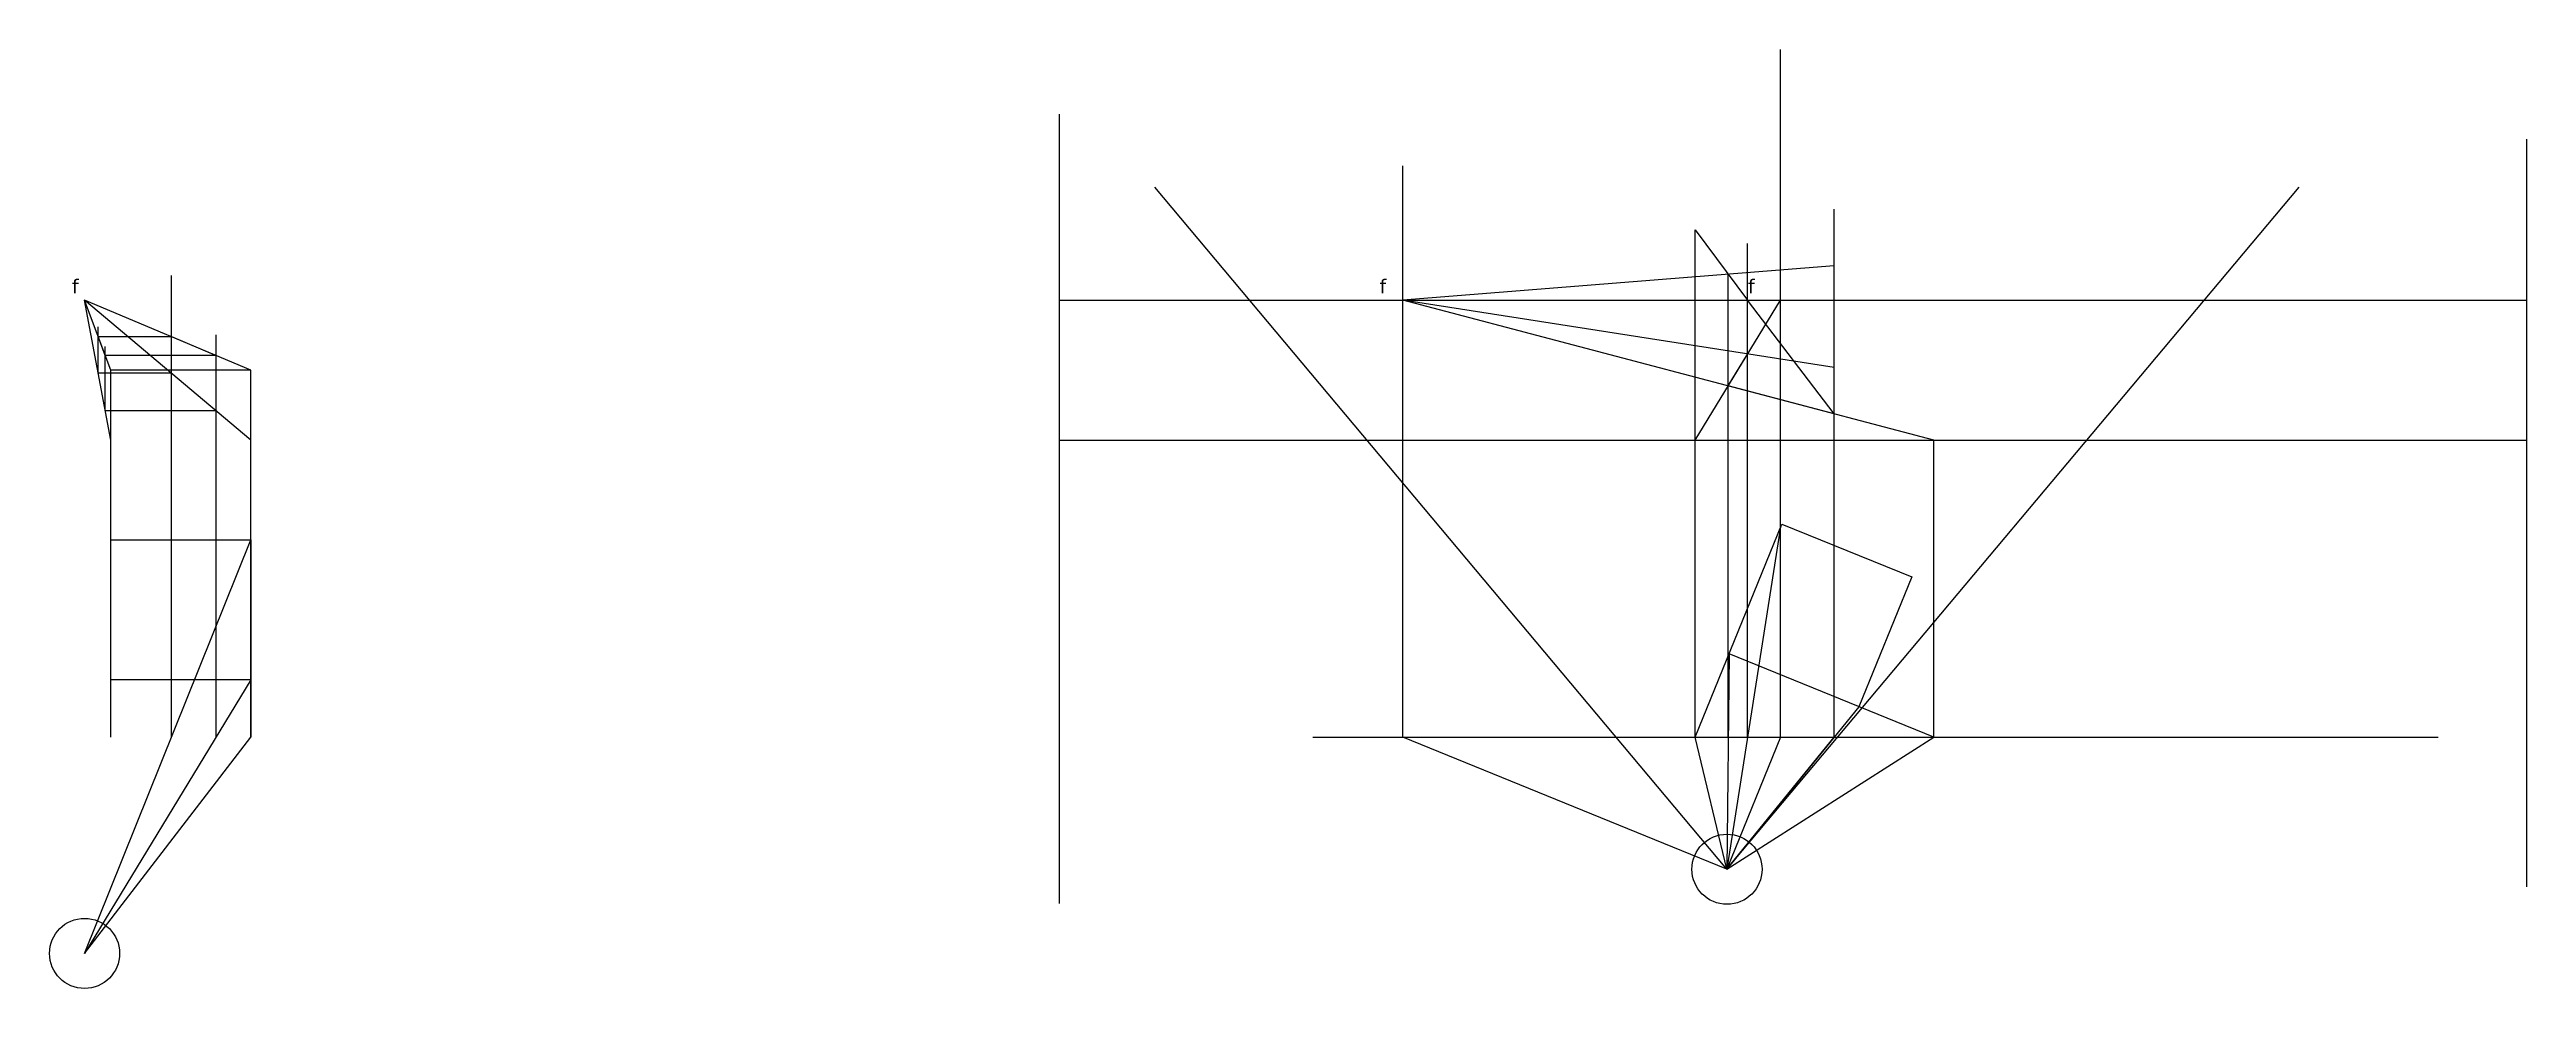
# Model space of a CAD drawing. Header units: inches. Extents: x -73 to 108, y -10 to 9.
# Drawn here: x 7.9 to 43.25, y -7.29 to 6.11 of the extents above; entities that cross this region are included whole.
import ezdxf

# ---------------------------------------------------------------- set-up
doc = ezdxf.new("R2010")
doc.units = ezdxf.units.IN
doc.header["$MEASUREMENT"] = 0
doc.styles.get("Standard").update_dxf_attribs({"font": 'verdana_1.ttf'})

msp = doc.modelspace()

# ---------------------------------------------------------------- texts
at = {"color": 1}
for p in [(8.217, 2.629), (26.878, 2.629), (32.135, 2.629)]:
    msp.add_text('f', height=0.2, dxfattribs=at).set_placement(p)

# ---------------------------------------------------------------- linework, layer by layer
at = {"color": 40, "true_color": 0xf8d731}
for p, q in [((32.603, -3.706), (32.603, 6.106)), ((22.309, 5.186), (22.309, -6.079)), ((43.246, 4.826), (43.246, -5.84)), ((27.209, -3.706), (27.209, 4.447)), ((33.365, -3.706), (33.365, 3.827)), ((32.132, -3.706), (32.132, 3.339)), ((9.639, -3.706), (9.639, 2.883)), ((34.79, 0.532), (27.209, 2.532)), ((31.382, 0.532), (32.603, 2.532)), ((8.594, 1.487), (8.594, 2.151)), ((8.594, 2.01), (9.639, 2.01)), ((8.695, 1.742), (8.594, 2.01)), ((8.695, 0.952), (8.695, 1.871)), ((9.639, 2.01), (10.275, 1.742)), ((10.275, 0.952), (10.275, 2.034)), ((31.855, -3.706), (31.855, 2.016)), ((9.639, 1.487), (8.594, 1.487)), ((10.275, 1.742), (8.695, 1.742)), ((10.275, 0.952), (8.695, 0.952)), ((10.275, -3.706), (10.275, 0.952)), ((31.382, -3.706), (31.382, 0.532)), ((34.79, -3.706), (34.79, 0.532)), ((32.603, -0.705), (31.837, -5.589)), ((8.399, -6.789), (10.773, -0.888)), ((31.866, -2.516), (31.837, -5.589)), ((10.773, -2.888), (8.399, -6.789)), ((33.719, -3.27), (31.837, -5.589)), ((31.837, -5.589), (31.382, -3.706)), ((31.837, -5.589), (34.79, -3.706)), ((31.837, -5.589), (33.365, -3.706))]:
    msp.add_line(p, q, dxfattribs=at)
at = {"color": 1}
for p, q in [((31.837, -5.589), (23.671, 4.143)), ((31.837, -5.589), (40.003, 4.143)), ((22.309, 2.532), (43.246, 2.532)), ((22.309, 0.532), (43.246, 0.532))]:
    msp.add_line(p, q, dxfattribs=at)
at = {"color": 114, "true_color": 0x139b48}
for p, q in [((31.382, 0.532), (31.382, 3.532)), ((31.382, 3.532), (32.132, 2.532)), ((33.365, 3.022), (27.209, 2.532)), ((31.855, 1.307), (31.855, 2.902)), ((33.365, 0.908), (33.365, 3.022))]:
    msp.add_line(p, q, dxfattribs=at)
at = {"color": 217, "true_color": 0x93278f}
for p, q in [((10.773, 0.532), (8.399, 2.532)), ((8.773, 0.532), (8.399, 2.532)), ((10.773, 1.532), (8.399, 2.532)), ((8.773, 1.532), (8.399, 2.532)), ((10.773, 1.532), (8.773, 1.532)), ((8.773, 0.532), (8.773, 1.532)), ((10.773, 0.532), (10.773, 1.532)), ((8.773, -3.706), (8.773, 0.532)), ((10.773, -3.706), (10.773, 0.532)), ((8.399, -6.789), (10.773, -3.706))]:
    msp.add_line(p, q, dxfattribs=at)
at = {"color": 30, "true_color": 0xf26722}
for p, q in [((33.365, 1.568), (27.209, 2.532)), ((33.365, 0.908), (32.132, 2.532)), ((31.855, 1.307), (32.132, 1.761)), ((33.365, 0.908), (31.855, 1.307))]:
    msp.add_line(p, q, dxfattribs=at)
for p, q in [((31.382, -3.706), (32.62, -0.664)), ((32.62, -0.664), (34.473, -1.418)), ((8.773, -0.888), (10.773, -0.888)), ((8.773, -3.706), (8.773, -0.888)), ((10.773, -0.888), (10.773, -3.706)), ((34.473, -1.418), (33.719, -3.27)), ((34.79, -3.706), (31.866, -2.516)), ((10.773, -2.888), (8.773, -2.888)), ((25.926, -3.706), (41.984, -3.706)), ((31.837, -5.589), (27.209, -3.706)), ((32.603, -3.706), (31.837, -5.589))]:
    msp.add_line(p, q)
for centre in [(31.837, -5.589), (8.399, -6.789)]:
    msp.add_circle(centre, 0.5)

msp.set_redraw_order([(e.dxf.handle, doc.entitydb.next_handle()) for e in msp.query("TEXT MTEXT ATTDEF DIMENSION ARC_DIMENSION")])  # texts and dimensions are drawn at this point

doc.saveas('drawing.dxf')
